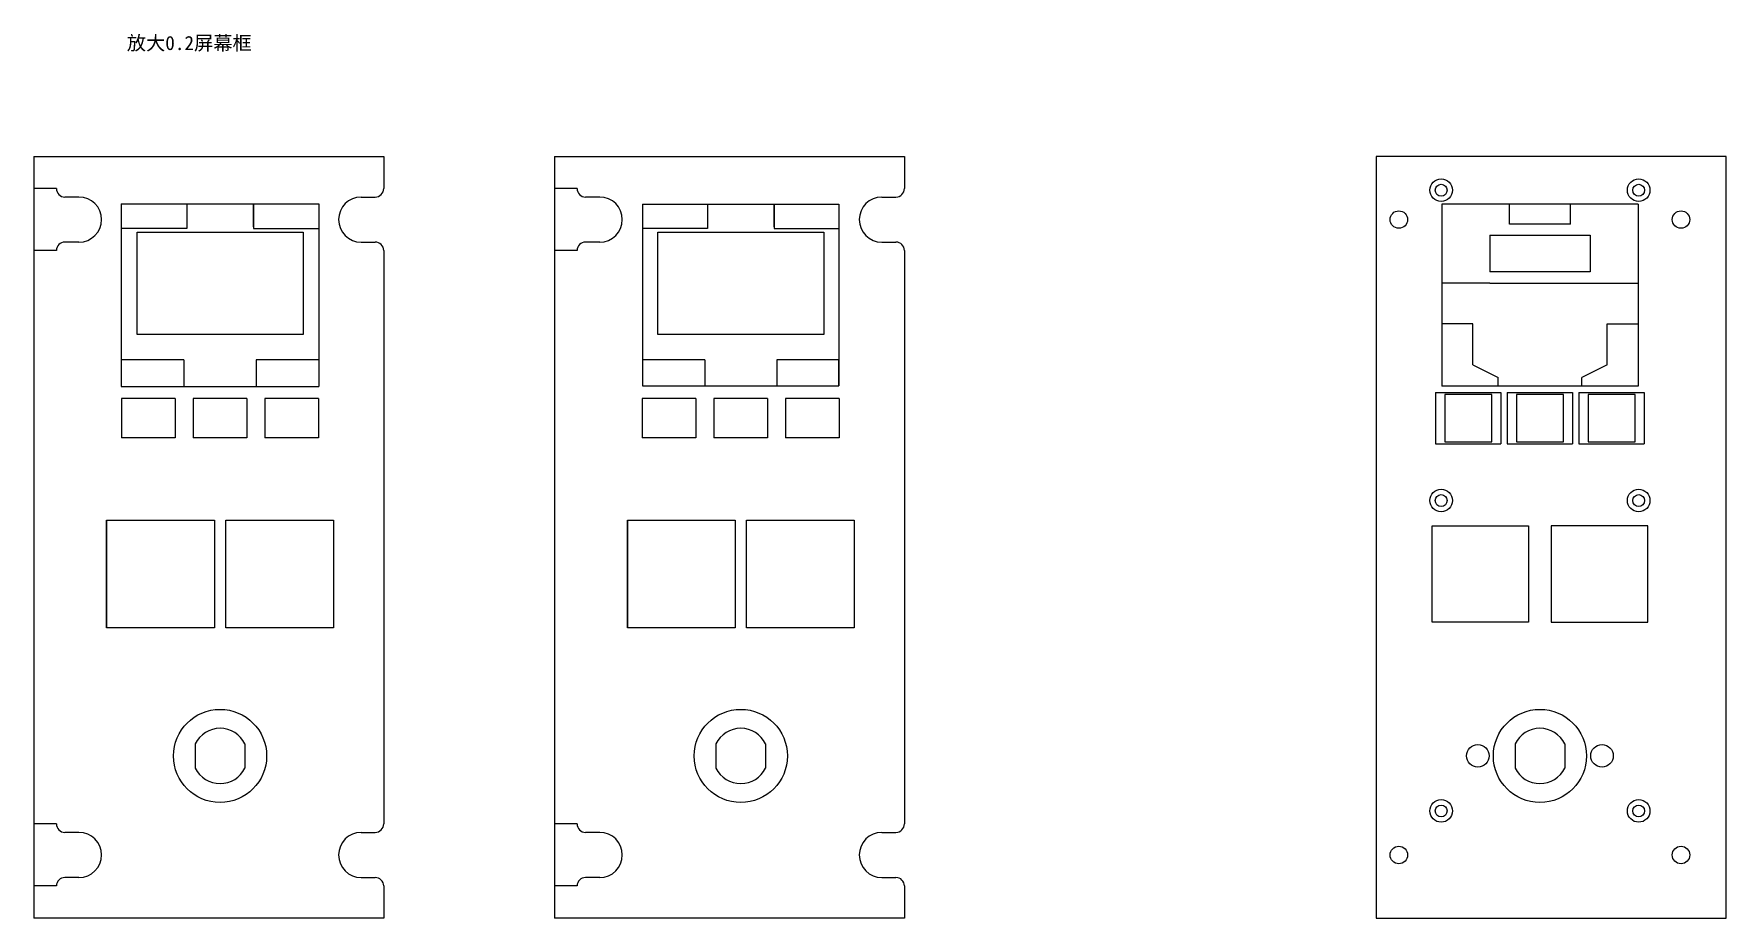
# Model space of a CAD drawing. Header units: millimetres. Extents: x -272 to 1389, y -67 to 578.
# Drawn here: x 134.3 to 434.2, y 421.3 to 578 of the extents above; entities that cross this region are included whole.
import ezdxf

# ---------------------------------------------------------------- set-up
doc = ezdxf.new("R2010")
doc.units = ezdxf.units.MM
doc.layers.add('前面板', color=7, linetype='Continuous')
doc.styles.get("Standard").update_dxf_attribs({"font": 'arial.ttf'})

msp = doc.modelspace()

# ---------------------------------------------------------------- texts
at = {"insert": (150.763, 577.613), "char_height": 2.5, "attachment_point": 1}
msp.add_mtext_dynamic_manual_height_columns('{\\fSimSun|b0|i0|c134|p2;放大0.2屏幕框}', width=28.34878, gutter_width=12.5, heights=[0], dxfattribs=at)

# ---------------------------------------------------------------- linework, layer by layer
for p, q in [((134.294, 556.268), (134.294, 421.268)), ((196.294, 556.268), (196.294, 550.568)), ((226.571, 556.268), (226.571, 421.268)), ((288.571, 556.268), (288.571, 550.568)), ((138.294, 550.568), (134.294, 550.568)), ((142.294, 549.068), (139.794, 549.068)), ((192.294, 549.068), (194.794, 549.068)), ((230.571, 550.568), (226.571, 550.568)), ((234.571, 549.068), (232.071, 549.068)), ((284.571, 549.068), (287.071, 549.068)), ((149.794, 547.88), (149.794, 515.48)), ((149.794, 547.88), (184.794, 547.88)), ((161.394, 547.88), (161.394, 543.48)), ((173.194, 543.78), (173.194, 547.88)), ((173.194, 547.88), (173.194, 543.48)), ((184.794, 547.88), (184.794, 515.48)), ((242.171, 547.78), (242.171, 515.58)), ((242.171, 547.78), (276.971, 547.78)), ((253.671, 547.78), (253.671, 543.48)), ((265.471, 543.78), (265.471, 547.78)), ((265.471, 547.78), (265.471, 543.48)), ((276.971, 547.78), (276.971, 515.58)), ((418.585, 547.78), (383.785, 547.78)), ((383.785, 547.78), (383.785, 515.53)), ((395.785, 544.28), (395.785, 547.78)), ((406.585, 544.28), (406.585, 547.78)), ((418.585, 547.78), (418.585, 515.53)), ((161.394, 543.48), (149.794, 543.48)), ((173.194, 543.48), (184.794, 543.48)), ((253.671, 543.48), (242.171, 543.48)), ((265.471, 543.48), (276.971, 543.48)), ((406.585, 544.28), (395.785, 544.28)), ((142.294, 541.068), (139.794, 541.068)), ((192.294, 541.068), (194.794, 541.068)), ((234.571, 541.068), (232.071, 541.068)), ((284.571, 541.068), (287.071, 541.068)), ((392.285, 542.28), (392.285, 535.78)), ((392.285, 542.28), (410.085, 542.28)), ((410.085, 542.28), (410.085, 535.78)), ((138.294, 539.568), (134.294, 539.568)), ((196.294, 539.568), (196.294, 437.968)), ((230.571, 539.568), (226.571, 539.568)), ((288.571, 539.568), (288.571, 437.968)), ((410.085, 535.78), (392.285, 535.78)), ((392.285, 533.78), (383.785, 533.78)), ((392.285, 533.78), (418.585, 533.78)), ((389.285, 526.58), (383.785, 526.58)), ((389.285, 519.33), (389.285, 526.58)), ((413.085, 519.33), (413.085, 526.58)), ((413.085, 526.58), (418.585, 526.58)), ((160.894, 520.23), (149.794, 520.23)), ((160.894, 520.23), (160.894, 515.48)), ((173.694, 520.23), (173.694, 515.48)), ((184.794, 520.23), (173.694, 520.23)), ((253.171, 520.23), (242.171, 520.23)), ((253.171, 520.23), (253.171, 515.58)), ((265.971, 520.23), (265.971, 515.58)), ((276.971, 520.23), (265.971, 520.23)), ((276.971, 515.58), (276.971, 520.18)), ((389.285, 519.33), (393.785, 517.08)), ((413.085, 519.33), (408.585, 517.08)), ((393.785, 515.53), (393.785, 517.08)), ((408.585, 515.53), (408.585, 517.08)), ((149.794, 515.48), (184.794, 515.48)), ((242.171, 515.58), (276.971, 515.58)), ((382.685, 514.43), (394.285, 514.43)), ((382.685, 514.43), (382.685, 505.33)), ((418.585, 515.53), (383.785, 515.53)), ((384.335, 514.07), (384.335, 505.69)), ((392.635, 514.07), (384.335, 514.07)), ((392.635, 505.69), (392.635, 514.07)), ((394.285, 514.43), (394.285, 505.33)), ((395.385, 514.43), (406.985, 514.43)), ((395.385, 514.43), (395.385, 505.33)), ((397.035, 514.07), (397.035, 505.69)), ((405.335, 514.064), (397.035, 514.07)), ((405.335, 505.69), (405.335, 514.064)), ((406.985, 514.43), (406.985, 505.33)), ((408.085, 514.43), (419.685, 514.43)), ((408.085, 514.43), (408.085, 505.33)), ((409.735, 514.07), (409.735, 505.69)), ((418.035, 514.07), (409.735, 514.07)), ((418.035, 505.69), (418.035, 514.07)), ((419.685, 514.43), (419.685, 505.33)), ((382.685, 505.33), (394.285, 505.33)), ((384.335, 505.69), (392.635, 505.69)), ((395.385, 505.33), (406.985, 505.33)), ((397.035, 505.69), (405.335, 505.69)), ((408.085, 505.33), (419.685, 505.33)), ((409.735, 505.69), (418.035, 505.69)), ((147.194, 491.818), (166.294, 491.818)), ((147.194, 472.718), (147.194, 491.818)), ((147.194, 491.818), (147.194, 472.718)), ((166.294, 491.818), (166.294, 472.718)), ((168.294, 491.818), (187.394, 491.818)), ((168.294, 472.718), (168.294, 491.818)), ((187.394, 491.818), (187.394, 472.718)), ((239.471, 491.818), (258.571, 491.818)), ((239.471, 472.718), (239.471, 491.818)), ((239.471, 491.818), (239.471, 472.718)), ((258.571, 491.818), (258.571, 472.718)), ((260.571, 491.818), (279.671, 491.818)), ((260.571, 472.718), (260.571, 491.818)), ((279.671, 491.818), (279.671, 472.718)), ((382.085, 490.818), (399.185, 490.818)), ((382.085, 473.718), (382.085, 490.818)), ((399.185, 490.818), (399.185, 473.718)), ((403.185, 490.818), (403.185, 473.718)), ((420.285, 490.818), (403.185, 490.818)), ((420.285, 473.718), (420.285, 490.818)), ((166.294, 472.718), (147.194, 472.718)), ((187.394, 472.718), (168.294, 472.718)), ((258.571, 472.718), (239.471, 472.718)), ((279.671, 472.718), (260.571, 472.718)), ((399.185, 473.718), (382.085, 473.718)), ((403.185, 473.718), (420.285, 473.718)), ((162.894, 452.162), (162.894, 447.873)), ((171.694, 452.162), (171.694, 447.873)), ((255.171, 452.162), (255.171, 447.873)), ((263.971, 452.162), (263.971, 447.873)), ((396.785, 452.162), (396.785, 447.873)), ((405.585, 452.162), (405.585, 447.873)), ((138.294, 437.968), (134.294, 437.968)), ((230.571, 437.968), (226.571, 437.968)), ((142.294, 436.468), (139.794, 436.468)), ((192.294, 436.468), (194.794, 436.468)), ((234.571, 436.468), (232.071, 436.468)), ((284.571, 436.468), (287.071, 436.468)), ((138.294, 426.968), (134.294, 426.968)), ((142.294, 428.468), (139.794, 428.468)), ((192.294, 428.468), (194.794, 428.468)), ((196.294, 426.968), (196.294, 421.268)), ((230.571, 426.968), (226.571, 426.968)), ((234.571, 428.468), (232.071, 428.468)), ((284.571, 428.468), (287.071, 428.468)), ((288.571, 426.968), (288.571, 421.268))]:
    msp.add_line(p, q)
for points in [[(152.584, 542.83), (182.004, 542.83), (182.004, 524.73), (152.584, 524.73)], [(244.861, 542.83), (274.281, 542.83), (274.281, 524.73), (244.861, 524.73)]]:
    msp.add_lwpolyline(points, close=True)
for centre, radius in [((383.685, 550.268), 2), ((418.685, 550.268), 2), ((383.685, 550.268), 1.05), ((418.685, 550.268), 1.05), ((376.185, 545.068), 1.55), ((426.185, 545.068), 1.55), ((383.685, 495.268), 2), ((383.685, 495.268), 1.05), ((418.685, 495.268), 2), ((418.685, 495.268), 1.05), ((167.294, 450.018), 8.25), ((259.571, 450.018), 8.25), ((401.185, 450.018), 8.25), ((390.185, 450.018), 2), ((412.185, 450.018), 2), ((383.685, 440.268), 2), ((383.685, 440.268), 1.05), ((418.685, 440.268), 2), ((418.685, 440.268), 1.05), ((376.185, 432.468), 1.55), ((426.185, 432.468), 1.55)]:
    msp.add_circle(centre, radius)
for centre, radius, start, end in [((139.794, 550.568), 1.5, 180, 270), ((142.294, 545.068), 4, 270, 90), ((192.294, 545.068), 4, 90, 270), ((194.794, 550.568), 1.5, 270, 0), ((232.071, 550.568), 1.5, 180, 270), ((234.571, 545.068), 4, 270, 90), ((284.571, 545.068), 4, 90, 270), ((287.071, 550.568), 1.5, 270, 0), ((139.794, 539.568), 1.5, 90, 180), ((194.794, 539.568), 1.5, 0, 90), ((232.071, 539.568), 1.5, 90, 180), ((287.071, 539.568), 1.5, 0, 90), ((167.294, 450.018), 4.895, 25.98672, 154.01328), ((259.571, 450.018), 4.895, 25.98672, 154.01328), ((401.185, 450.018), 4.895, 25.98672, 154.01328), ((167.294, 450.018), 4.895, 205.98672, 334.01328), ((259.571, 450.018), 4.895, 205.98672, 334.01328), ((401.185, 450.018), 4.895, 205.98672, 334.01328), ((139.794, 437.968), 1.5, 180, 270), ((194.794, 437.968), 1.5, 270, 0), ((232.071, 437.968), 1.5, 180, 270), ((287.071, 437.968), 1.5, 270, 0), ((142.294, 432.468), 4, 270, 90), ((192.294, 432.468), 4, 90, 270), ((234.571, 432.468), 4, 270, 90), ((284.571, 432.468), 4, 90, 270), ((139.794, 426.968), 1.5, 90, 180), ((194.794, 426.968), 1.5, 0, 90), ((232.071, 426.968), 1.5, 90, 180), ((287.071, 426.968), 1.5, 0, 90)]:
    msp.add_arc(centre, radius, start, end)
at = {"layer": '前面板'}
for p, q in [((134.294, 556.268), (196.294, 556.268)), ((226.571, 556.268), (288.571, 556.268)), ((434.185, 556.268), (372.185, 556.268)), ((372.185, 556.268), (372.185, 421.268)), ((434.185, 421.268), (434.185, 556.268)), ((152.584, 524.73), (152.584, 539.43)), ((244.861, 524.73), (244.861, 539.43)), ((159.344, 513.38), (149.844, 513.38)), ((149.844, 513.38), (149.844, 506.38)), ((159.344, 513.38), (159.344, 506.38)), ((172.044, 513.38), (162.544, 513.38)), ((162.544, 513.38), (162.544, 506.38)), ((172.044, 513.38), (172.044, 506.38)), ((184.744, 513.38), (175.244, 513.38)), ((175.244, 513.38), (175.244, 506.38)), ((184.744, 513.38), (184.744, 506.38)), ((251.621, 513.38), (242.121, 513.38)), ((242.121, 513.38), (242.121, 506.38)), ((251.621, 513.38), (251.621, 506.38)), ((264.321, 513.38), (254.821, 513.38)), ((254.821, 513.38), (254.821, 506.38)), ((264.321, 513.38), (264.321, 506.38)), ((277.021, 513.38), (267.521, 513.38)), ((267.521, 513.38), (267.521, 506.38)), ((277.021, 513.38), (277.021, 506.38)), ((159.344, 506.38), (149.844, 506.38)), ((172.044, 506.38), (162.544, 506.38)), ((184.744, 506.38), (175.244, 506.38)), ((251.621, 506.38), (242.121, 506.38)), ((264.321, 506.38), (254.821, 506.38)), ((277.021, 506.38), (267.521, 506.38)), ((196.294, 421.268), (134.294, 421.268)), ((196.294, 421.268), (134.294, 421.268)), ((288.571, 421.268), (226.571, 421.268)), ((288.571, 421.268), (226.571, 421.268)), ((372.185, 421.268), (434.185, 421.268))]:
    msp.add_line(p, q, dxfattribs=at)

msp.set_redraw_order([(e.dxf.handle, doc.entitydb.next_handle()) for e in msp.query("TEXT MTEXT ATTDEF DIMENSION ARC_DIMENSION")])  # texts and dimensions are drawn at this point

doc.saveas('drawing.dxf')
